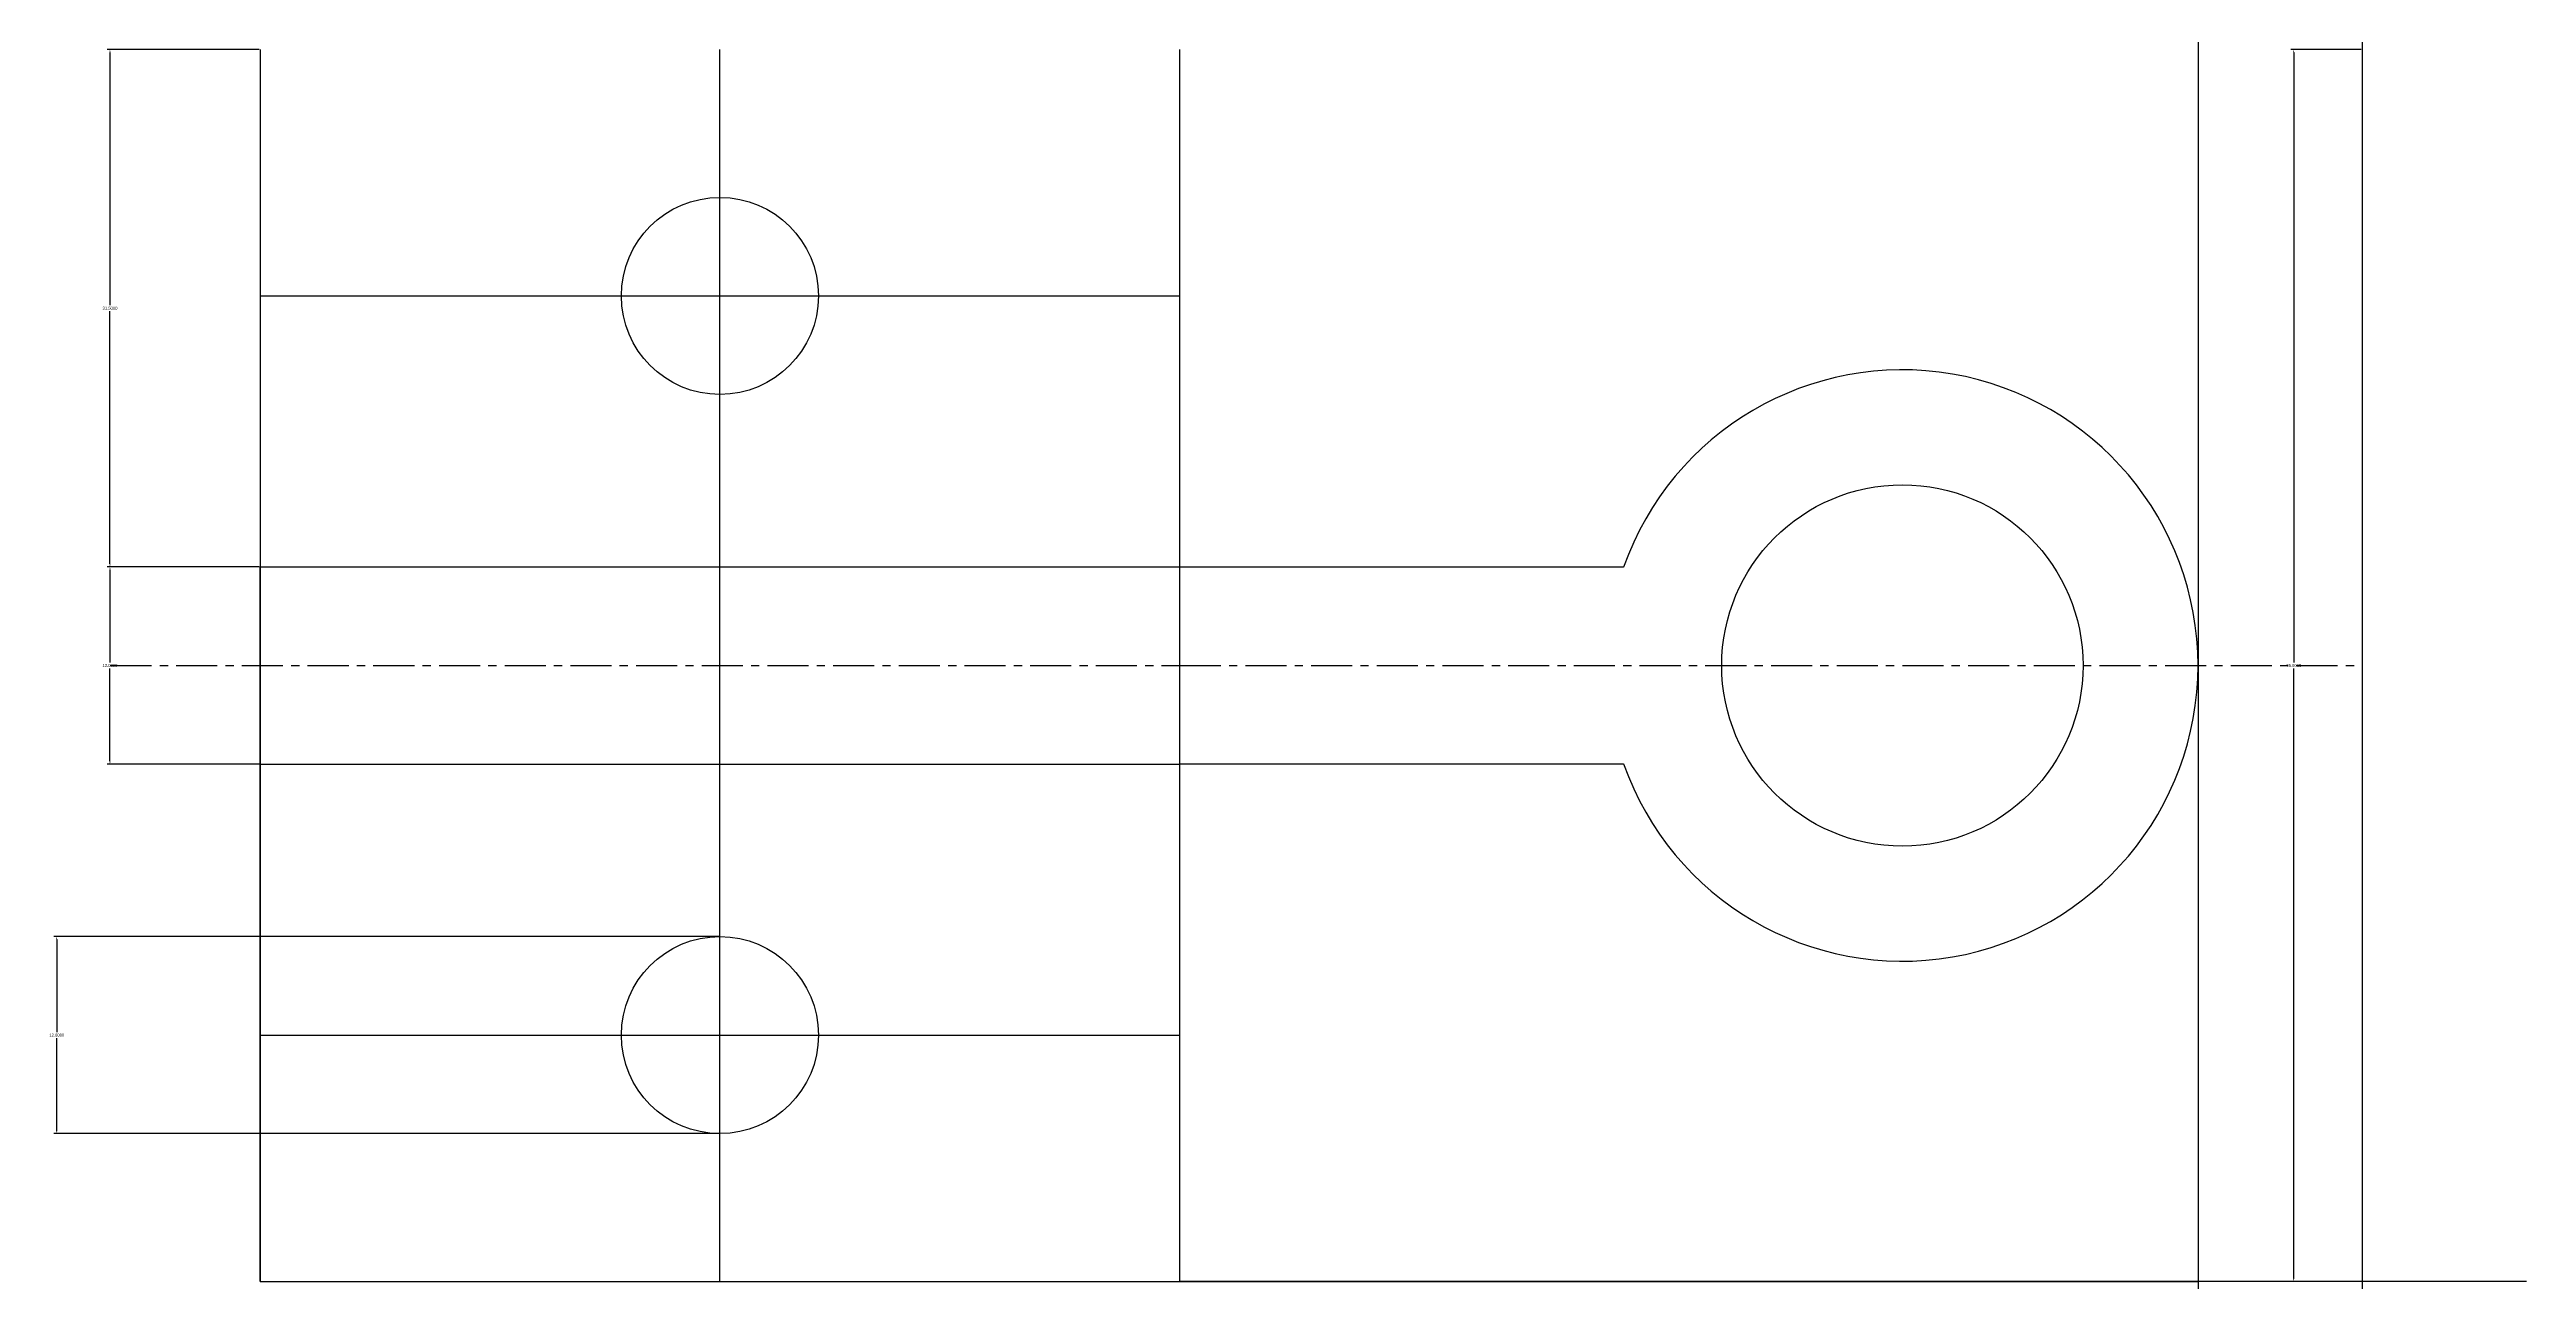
# Model space of a CAD drawing. Header units: inches. Extents: x 0 to 580, y 0 to 420.
# Drawn here: x 149.2 to 300, y 125 to 200 of the extents above; entities that cross this region are included whole.
import ezdxf

# ---------------------------------------------------------------- set-up
doc = ezdxf.new("R2010")
doc.units = ezdxf.units.IN
doc.header["$MEASUREMENT"] = 0
doc.linetypes.add('CENTERX2', pattern=[4, 2.5, -0.5, 0.5, -0.5])
doc.styles.get("Standard").update_dxf_attribs({"font": 'arial.ttf'})
doc.dimstyles.get("Standard").update_dxf_attribs({"dimtxt": 0.18, "dimasz": 0.18, "dimexe": 0.18, "dimexo": 0.0625, "dimgap": 0.09, "dimtad": 0, "dimtih": 1, "dimtoh": 1, "dimdec": 4, "dimzin": 0, "dimdsep": 46, "dimtxsty": 'Standard', "dimcen": 0.09, "dimadec": 0, "dimazin": 0, "dimtfac": 1, "dimtdec": 4, "dimtofl": 0, "dimtmove": 0, "dimatfit": 3, "dimfxl": 1, "dimtolj": 1, "dimtzin": 0, "dimarcsym": 0})

# ---------------------------------------------------------------- blocks, each defined once
blk = doc.blocks.new('*D7')
at = {"color": 0, "lineweight": -2, "transparency": 16777216}
for p, q in [((289.94, 200), (285.65, 200)), ((285.83, 199.82), (285.83, 162.68)), ((285.83, 125.18), (285.83, 162.32)), ((289.94, 125), (285.65, 125))]:
    blk.add_line(p, q, dxfattribs=at)
at = {"color": 0, "transparency": 16777216}
for points in [[(285.8, 199.82), (285.86, 199.82), (285.83, 200)], [(285.8, 125.18), (285.86, 125.18), (285.83, 125)]]:
    blk.add_solid(points, dxfattribs=at)
at = {"layer": 'Defpoints', "color": 0, "transparency": 16777216}
for p in [(290, 200), (285.83, 125), (290, 125)]:
    blk.add_point(p, dxfattribs=at)
at = {"color": 0, "transparency": 16777216, "insert": (285.83, 162.5), "char_height": 0.18, "attachment_point": 5}
blk.add_mtext('\\A1;75.0000', dxfattribs=at)
blk = doc.blocks.new('*D11')
at = {"color": 0, "lineweight": -2, "transparency": 16777216}
for p, q in [((161.94, 168.5), (152.68, 168.5)), ((152.86, 168.32), (152.86, 162.68)), ((152.86, 156.68), (152.86, 162.32)), ((161.94, 156.5), (152.68, 156.5))]:
    blk.add_line(p, q, dxfattribs=at)
at = {"color": 0, "transparency": 16777216}
for points in [[(152.83, 168.32), (152.89, 168.32), (152.86, 168.5)], [(152.83, 156.68), (152.89, 156.68), (152.86, 156.5)]]:
    blk.add_solid(points, dxfattribs=at)
at = {"layer": 'Defpoints', "color": 0, "transparency": 16777216}
for p in [(162, 168.5), (152.86, 156.5), (162, 156.5)]:
    blk.add_point(p, dxfattribs=at)
at = {"color": 0, "transparency": 16777216, "insert": (152.86, 162.5), "char_height": 0.18, "attachment_point": 5}
blk.add_mtext('\\A1;12.0000', dxfattribs=at)
blk = doc.blocks.new('*D12')
at = {"color": 0, "lineweight": -2, "transparency": 16777216}
for p, q in [((161.94, 200), (152.68, 200)), ((152.86, 199.82), (152.86, 184.43)), ((152.86, 168.68), (152.86, 184.07)), ((161.94, 168.5), (152.68, 168.5))]:
    blk.add_line(p, q, dxfattribs=at)
at = {"color": 0, "transparency": 16777216}
for points in [[(152.83, 199.82), (152.89, 199.82), (152.86, 200)], [(152.83, 168.68), (152.89, 168.68), (152.86, 168.5)]]:
    blk.add_solid(points, dxfattribs=at)
at = {"layer": 'Defpoints', "color": 0, "transparency": 16777216}
for p in [(162, 200), (152.86, 168.5), (162, 168.5)]:
    blk.add_point(p, dxfattribs=at)
at = {"color": 0, "transparency": 16777216, "insert": (152.86, 184.25), "char_height": 0.18, "attachment_point": 5}
blk.add_mtext('\\A1;31.5000', dxfattribs=at)
blk = doc.blocks.new('*D13')
at = {"color": 0, "lineweight": -2, "transparency": 16777216}
for p, q in [((189.94, 146), (149.44, 146)), ((149.62, 145.82), (149.62, 140.18)), ((149.62, 134.18), (149.62, 139.82)), ((189.94, 134), (149.44, 134))]:
    blk.add_line(p, q, dxfattribs=at)
at = {"color": 0, "transparency": 16777216}
for points in [[(149.59, 145.82), (149.65, 145.82), (149.62, 146)], [(149.59, 134.18), (149.65, 134.18), (149.62, 134)]]:
    blk.add_solid(points, dxfattribs=at)
at = {"layer": 'Defpoints', "color": 0, "transparency": 16777216}
for p in [(190, 146), (149.62, 134), (190, 134)]:
    blk.add_point(p, dxfattribs=at)
at = {"color": 0, "transparency": 16777216, "insert": (149.62, 140), "char_height": 0.18, "attachment_point": 5}
blk.add_mtext('\\A1;12.0000', dxfattribs=at)

msp = doc.modelspace()

# ---------------------------------------------------------------- linework, layer by layer
for p, q in [((280, 420), (280, 0)), ((290, 420), (290, 0)), ((162, 200), (162, 125)), ((162, 200), (162, 185)), ((190, 125), (190, 200)), ((218, 125), (218, 200)), ((162, 185), (218, 185)), ((162, 162.5), (162, 168.5)), ((162, 168.5), (218, 168.5)), ((218, 168.5), (245.02798, 168.5)), ((245.02798, 168.5), (245.02798, 168.49587)), ((162, 125), (162, 162.5)), ((162, 162.5), (162, 156.5)), ((162, 156.5), (218, 156.5)), ((245.02798, 156.5), (218, 156.5)), ((245.02798, 156.50413), (245.02798, 156.5)), ((162, 125), (162, 140)), ((162, 140), (218, 140)), ((162, 125), (280, 125)), ((162, 125), (218, 125)), ((162, 125), (190, 125)), ((300, 125), (280, 125))]:
    msp.add_line(p, q)
at = {"color": 177, "true_color": 0x293189}
for p, q in [((280, 200), (280, 162.5)), ((280, 162.5), (280, 125)), ((280, 125), (218, 125))]:
    msp.add_line(p, q, dxfattribs=at)
at = {"linetype": 'CENTERX2'}
for p, q in [((152.8949, 162.5), (218, 162.5)), ((218, 162.5), (290, 162.5))]:
    msp.add_line(p, q, dxfattribs=at)
for centre, radius in [((190, 185), 6), ((262, 162.5), 11), ((190, 140), 6)]:
    msp.add_circle(centre, radius)
msp.add_arc((262, 162.5), 18, 199.4572842, 160.5427158)

# ---------------------------------------------------------------- dimensions: what is measured, and where the dimension line sits
for base, p1, p2, picture, middle in [((152.8649, 168.5), (162, 200), (162, 168.5), '*D12', (152.8649, 184.25)), ((285.83284, 125), (290, 200), (290, 125), '*D7', (285.83284, 162.5)), ((152.8649, 156.5), (162, 168.5), (162, 156.5), '*D11', (152.8649, 162.5)), ((149.62291, 134), (190, 146), (190, 134), '*D13', (149.62291, 140))]:
    dim = msp.add_linear_dim(base=base, p1=p1, p2=p2, angle=90, dimstyle='Standard')
    dim.commit()
    dim.dimension.update_dxf_attribs({"geometry": picture, "text_midpoint": middle})

doc.saveas('drawing.dxf')
